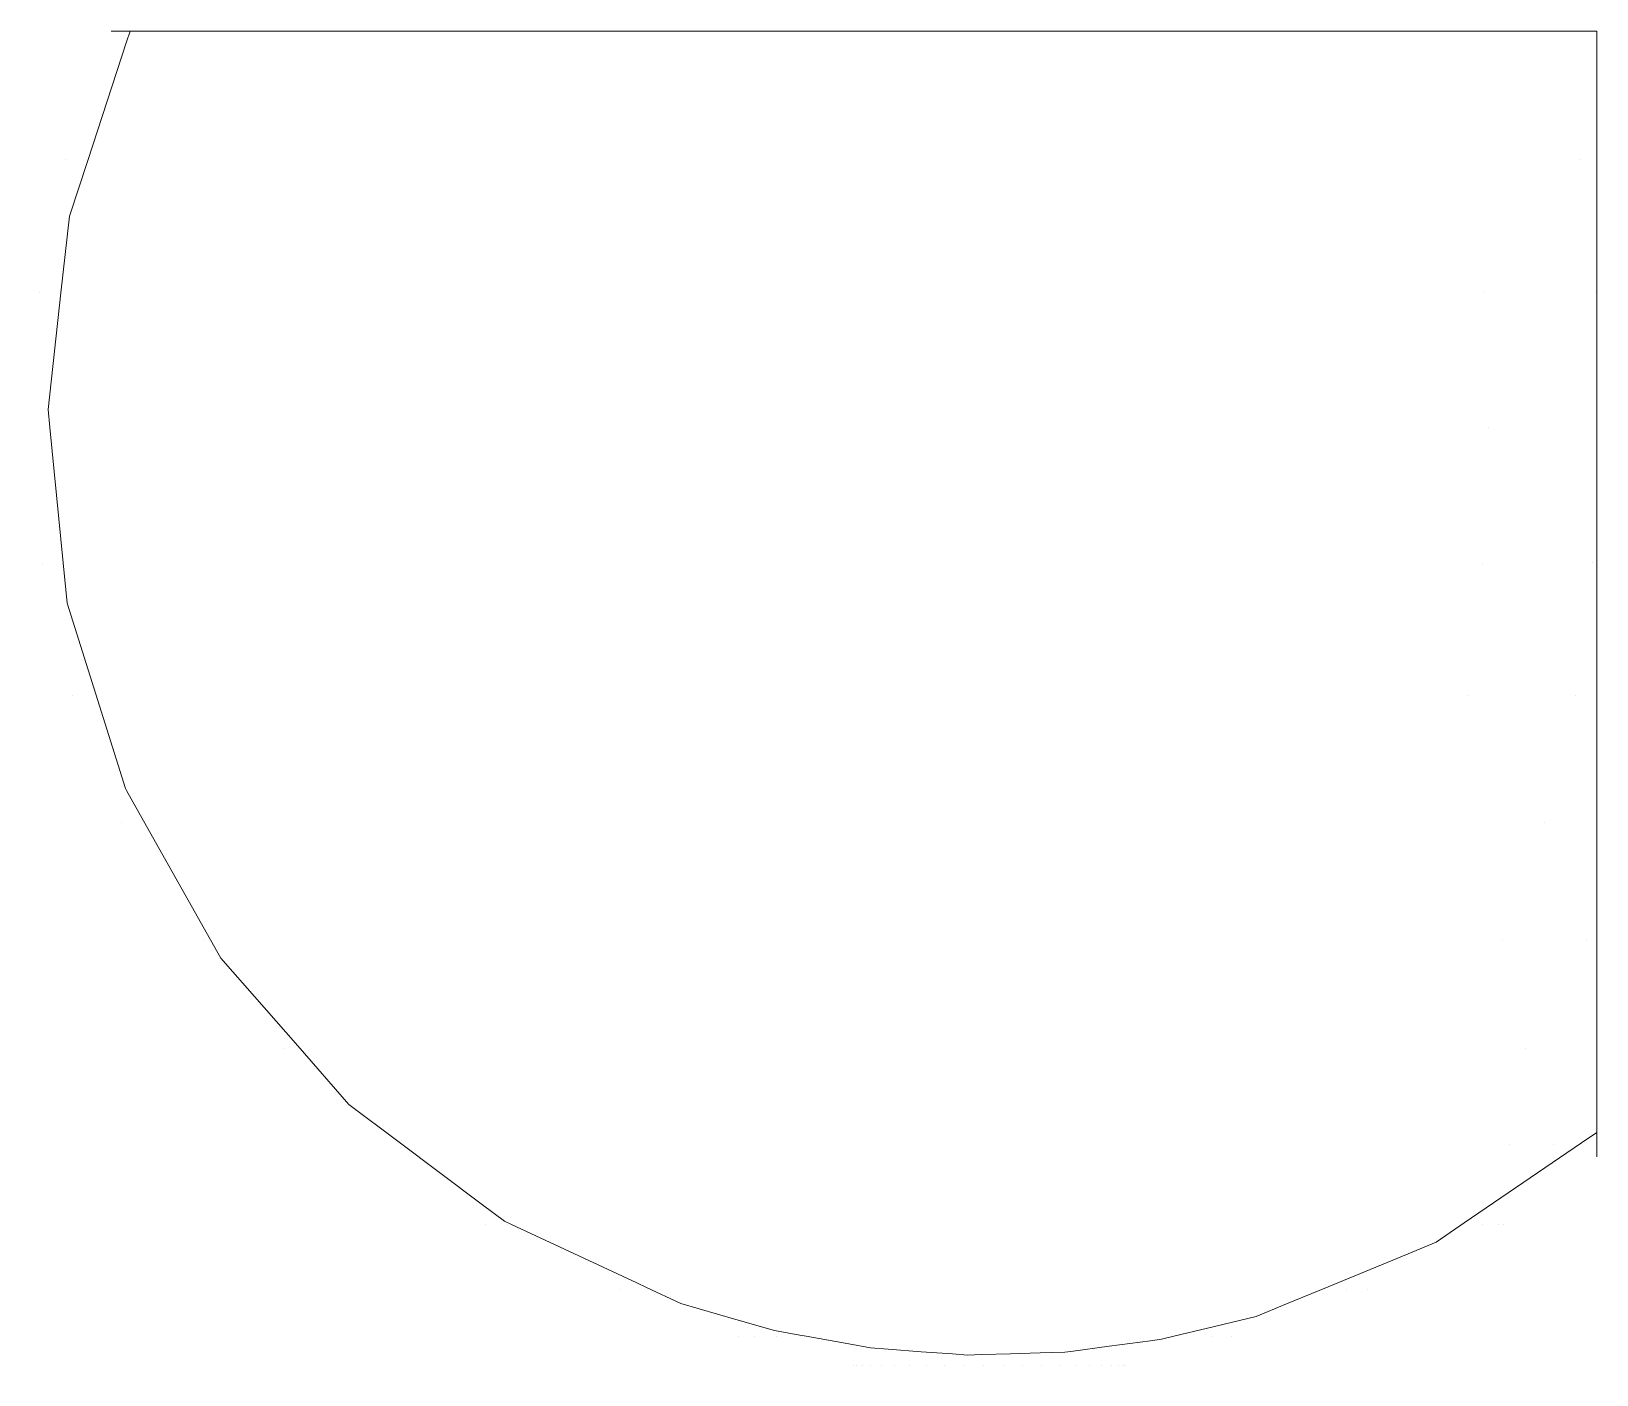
# Model space of a CAD drawing. Header units: millimetres. Extents: x 21.5 to 33.8, y 9 to 19.5.
import ezdxf

# ---------------------------------------------------------------- set-up
doc = ezdxf.new("R2010")
doc.units = ezdxf.units.MM
doc.header["$LTSCALE"] = 50
doc.layers.add('None', color=7, linetype='Continuous', lineweight=5)

msp = doc.modelspace()

# ---------------------------------------------------------------- linework, layer by layer
at = {"layer": 'None', "color": 7, "linetype": 'Continuous', "lineweight": 5, "transparency": 33554687}
for points, invisible_edges in [([(21.752, 17.456, 14.25), (21.652, 16.544, 14.25), (21.666, 16.402, 14.25), (33.75, 19.5, 14.25)], 12), ([(33.75, 19.5, 14.25), (21.666, 16.402, 14.25), (21.769, 15.346, 14.25)], 9), ([(21.961, 18.49, 14.25), (21.818, 18.055, 14.25), (21.752, 17.456, 14.25), (33.75, 19.5, 14.25)], 12), ([(21.769, 15.346, 14.25), (21.8, 15.031, 14.25), (22.024, 14.32, 14.25), (33.75, 19.5, 14.25)], 12), ([(22.144, 19.5, 13.252), (21.791, 18.5, 13.278), (21.961, 18.49, 14.25)], 11), ([(21.944, 18.5, 11.178), (21.791, 18.5, 12.222), (22.144, 19.5, 12.248), (22.291, 19.5, 11.255)], 11), ([(21.791, 18.5, 12.222), (21.791, 18.5, 13.278), (22.144, 19.5, 13.252), (22.144, 19.5, 12.248)], 11), ([(22.249, 18.5, 10.168), (21.944, 18.5, 11.178), (22.291, 19.5, 11.255), (22.58, 19.5, 10.294)], 11), ([(21.961, 18.49, 14.25), (22.265, 19.418, 14.25), (22.144, 19.5, 13.252)], 10), ([(33.75, 19.5, 14.25), (22.265, 19.418, 14.25), (21.961, 18.49, 14.25)], 9), ([(33.75, 19.5, 14.25), (22.024, 14.32, 14.25), (22.256, 13.581, 14.25), (22.265, 13.565, 14.25)], 9), ([(22.265, 19.418, 14.25), (22.291, 19.5, 14.245), (22.144, 19.5, 13.252)], 9), ([(22.58, 19.5, 10.294), (22.291, 19.5, 11.255), (22.144, 19.5, 12.248), (33.397, 19.5, 7.466)], 12), ([(22.144, 19.5, 12.248), (22.144, 19.5, 13.252), (22.291, 19.5, 14.245), (33.397, 19.5, 7.466)], 12), ([(22.696, 18.5, 9.212), (22.249, 18.5, 10.168), (22.58, 19.5, 10.294), (23.006, 19.5, 9.386)], 11), ([(22.292, 19.5, 14.25), (22.291, 19.5, 14.245), (22.265, 19.418, 14.25)], 2), ([(22.265, 13.565, 14.25), (22.397, 13.33, 14.25), (33.75, 19.5, 14.25)], 10), ([(33.75, 19.5, 14.25), (22.292, 19.5, 14.25), (22.265, 19.418, 14.25)], 8), ([(22.291, 19.5, 14.245), (33.75, 19.5, 14.25), (33.75, 19.5, 7.781), (33.397, 19.5, 7.466)], 9), ([(22.291, 19.5, 14.245), (22.292, 19.5, 14.25), (33.75, 19.5, 14.25)], 8), ([(22.397, 13.33, 14.25), (22.921, 12.399, 14.25), (33.75, 19.5, 14.25)], 10), ([(33.397, 19.5, 7.466), (23.006, 19.5, 9.386), (22.58, 19.5, 10.294)], 9), ([(23.279, 18.5, 8.332), (22.696, 18.5, 9.212), (23.006, 19.5, 9.386), (23.559, 19.5, 8.549)], 11), ([(33.75, 19.5, 14.25), (22.921, 12.399, 14.25), (23.001, 12.256, 14.25), (23.602, 11.57, 14.25)], 9), ([(23.006, 19.5, 9.386), (30.739, 19.5, 6.1), (29.752, 19.5, 5.917), (28.749, 19.5, 5.881)], 9), ([(23.006, 19.5, 9.386), (25.857, 19.5, 6.637), (25, 19.5, 7.16)], 9), ([(23.006, 19.5, 9.386), (31.688, 19.5, 6.424), (30.739, 19.5, 6.1)], 9), ([(23.006, 19.5, 9.386), (27.751, 19.5, 5.99), (26.781, 19.5, 6.244), (25.857, 19.5, 6.637)], 9), ([(23.006, 19.5, 9.386), (33.397, 19.5, 7.466), (32.581, 19.5, 6.883), (31.688, 19.5, 6.424)], 9), ([(28.749, 19.5, 5.881), (27.751, 19.5, 5.99), (23.006, 19.5, 9.386)], 10), ([(25, 19.5, 7.16), (24.229, 19.5, 7.801), (23.559, 19.5, 8.549), (23.006, 19.5, 9.386)], 8), ([(23.983, 18.5, 7.546), (23.279, 18.5, 8.332), (23.559, 19.5, 8.549), (24.229, 19.5, 7.801)], 11), ([(23.602, 11.57, 14.25), (24.002, 11.113, 14.25), (24.385, 10.825, 14.25), (33.75, 19.5, 14.25)], 12), ([(24.794, 18.5, 6.871), (23.983, 18.5, 7.546), (24.229, 19.5, 7.801), (25, 19.5, 7.16)], 11), ([(24.385, 10.825, 14.25), (25.046, 10.329, 14.25), (33.75, 19.5, 14.25)], 10), ([(25.695, 18.5, 6.321), (24.794, 18.5, 6.871), (25, 19.5, 7.16), (25.857, 19.5, 6.637)], 11), ([(25.046, 10.329, 14.25), (25.218, 10.199, 14.25), (25.271, 10.175, 14.25), (33.75, 19.5, 14.25)], 12), ([(33.75, 19.5, 14.25), (25.271, 10.175, 14.25), (26.25, 9.717, 14.25)], 9), ([(26.666, 18.5, 5.909), (25.695, 18.5, 6.321), (25.857, 19.5, 6.637), (26.781, 19.5, 6.244)], 11), ([(26.25, 9.717, 14.25), (26.327, 9.681, 14.25), (33.75, 19.5, 14.25)], 10), ([(33.75, 19.5, 14.25), (26.327, 9.681, 14.25), (26.595, 9.556, 14.25), (27.024, 9.432, 14.25)], 9), ([(27.687, 18.5, 5.642), (26.666, 18.5, 5.909), (26.781, 19.5, 6.244), (27.751, 19.5, 5.99)], 11), ([(33.75, 19.5, 14.25), (27.024, 9.432, 14.25), (27.326, 9.345, 14.25), (27.525, 9.309, 14.25)], 9), ([(27.525, 9.309, 14.25), (27.573, 9.3, 14.25), (33.75, 19.5, 14.25)], 10), ([(33.75, 19.5, 14.25), (27.573, 9.3, 14.25), (27.907, 9.24, 14.25)], 9), ([(28.736, 18.5, 5.526), (27.687, 18.5, 5.642), (27.751, 19.5, 5.99), (28.749, 19.5, 5.881)], 11), ([(33.75, 19.5, 14.25), (27.907, 9.24, 14.25), (28.076, 9.21, 14.25), (28.215, 9.2, 14.25)], 9), ([(28.215, 9.2, 14.25), (28.472, 9.18, 14.25), (33.75, 19.5, 14.25)], 10), ([(33.75, 19.5, 14.25), (28.472, 9.18, 14.25), (28.718, 9.162, 14.25)], 9), ([(28.718, 9.162, 14.25), (28.835, 9.153, 14.25), (28.944, 9.157, 14.25), (33.75, 19.5, 14.25)], 12), ([(29.791, 18.5, 5.565), (28.736, 18.5, 5.526), (28.749, 19.5, 5.881), (29.752, 19.5, 5.917)], 11), ([(33.75, 19.5, 14.25), (28.944, 9.157, 14.25), (29.17, 9.163, 14.25)], 9), ([(33.75, 19.5, 14.25), (29.17, 9.163, 14.25), (29.402, 9.17, 14.25)], 9), ([(29.402, 9.17, 14.25), (29.595, 9.176, 14.25), (29.642, 9.182, 14.25), (33.75, 19.5, 14.25)], 12), ([(33.75, 19.5, 14.25), (29.642, 9.182, 14.25), (29.942, 9.222, 14.25)], 9), ([(30.828, 18.5, 5.757), (29.791, 18.5, 5.565), (29.752, 19.5, 5.917), (30.739, 19.5, 6.1)], 11), ([(29.942, 9.222, 14.25), (30.263, 9.265, 14.25), (33.75, 19.5, 14.25)], 10), ([(30.263, 9.265, 14.25), (30.35, 9.277, 14.25), (30.447, 9.3, 14.25), (33.75, 19.5, 14.25)], 12), ([(33.75, 19.5, 14.25), (30.447, 9.3, 14.25), (30.709, 9.363, 14.25)], 9), ([(33.75, 19.5, 14.25), (30.709, 9.363, 14.25), (31.09, 9.455, 14.25), (31.326, 9.553, 14.25)], 9), ([(31.827, 18.5, 6.097), (30.828, 18.5, 5.757), (30.739, 19.5, 6.1), (31.688, 19.5, 6.424)], 11), ([(33.75, 19.5, 14.25), (31.326, 9.553, 14.25), (31.653, 9.688, 14.25)], 9), ([(31.653, 9.688, 14.25), (32.276, 9.945, 14.25), (33.75, 19.5, 14.25)], 10), ([(32.766, 18.5, 6.58), (31.827, 18.5, 6.097), (31.688, 19.5, 6.424), (32.581, 19.5, 6.883)], 11), ([(33.75, 19.5, 14.25), (32.276, 9.945, 14.25), (32.495, 10.036, 14.25), (32.715, 10.186, 14.25)], 9), ([(33.624, 18.5, 7.194), (32.766, 18.5, 6.58), (32.581, 19.5, 6.883), (33.397, 19.5, 7.466)], 11), ([(32.715, 10.186, 14.25), (33.631, 10.811, 14.25), (33.75, 19.5, 14.25)], 10), ([(33.397, 19.5, 7.466), (33.75, 19.5, 7.781), (33.75, 18.497, 7.315)], 8), ([(33.75, 18.497, 7.315), (33.624, 18.5, 7.194), (33.397, 19.5, 7.466)], 11), ([(33.631, 10.811, 14.25), (33.75, 10.893, 14.25), (33.75, 19.5, 14.25)], 8), ([(33.75, 19.5, 14.25), (33.75, 10.762, 12.047), (33.75, 10.78, 11.765), (33.75, 10.802, 11.687)], 9), ([(33.75, 19.5, 14.25), (33.75, 10.718, 12.75), (33.75, 10.762, 12.047)], 9), ([(33.75, 19.5, 14.25), (33.75, 15.601, 7.041), (33.75, 15.894, 6.978), (33.75, 16.4, 6.979)], 9), ([(33.75, 19.5, 14.25), (33.75, 13.324, 7.919), (33.75, 13.533, 7.761), (33.75, 14.315, 7.404)], 9), ([(33.75, 19.5, 14.25), (33.75, 12.396, 8.673), (33.75, 12.533, 8.513), (33.75, 12.56, 8.493)], 9), ([(33.75, 19.5, 14.25), (33.75, 10.77, 13.455), (33.75, 10.702, 13.014), (33.75, 10.718, 12.75)], 9), ([(33.75, 19.5, 14.25), (33.75, 15.347, 7.096), (33.75, 15.601, 7.041)], 9), ([(33.75, 12.56, 8.493), (33.75, 13.324, 7.919), (33.75, 19.5, 14.25)], 10), ([(33.75, 19.5, 14.25), (33.75, 10.802, 13.664), (33.75, 10.77, 13.455)], 9), ([(33.75, 19.5, 14.25), (33.75, 17.457, 7.051), (33.75, 18.366, 7.254), (33.75, 18.497, 7.315)], 9), ([(33.75, 14.315, 7.404), (33.75, 14.671, 7.242), (33.75, 15.347, 7.096), (33.75, 19.5, 14.25)], 12), ([(33.75, 19.5, 14.25), (33.75, 11.55, 9.771), (33.75, 11.644, 9.598)], 9), ([(33.75, 19.5, 14.25), (33.75, 10.91, 11.31), (33.75, 11.124, 10.563), (33.75, 11.146, 10.521)], 9), ([(33.75, 19.5, 14.25), (33.75, 10.883, 14.182), (33.75, 10.802, 13.664)], 9), ([(33.75, 19.5, 14.25), (33.75, 17.41, 7.041), (33.75, 17.457, 7.051)], 9), ([(33.75, 11.644, 9.598), (33.75, 11.717, 9.461), (33.75, 12.396, 8.673), (33.75, 19.5, 14.25)], 12), ([(33.75, 10.802, 11.687), (33.75, 10.91, 11.31), (33.75, 19.5, 14.25)], 10), ([(33.75, 16.4, 6.979), (33.75, 17.145, 6.982), (33.75, 17.41, 7.041), (33.75, 19.5, 14.25)], 12), ([(33.75, 19.5, 14.25), (33.75, 10.893, 14.25), (33.75, 10.883, 14.182)], 8), ([(33.75, 11.146, 10.521), (33.75, 11.55, 9.771), (33.75, 19.5, 14.25)], 10), ([(33.75, 18.497, 7.315), (33.75, 19.5, 7.781), (33.75, 19.5, 14.25)], 8), ([(21.818, 18.055, 14.25), (21.791, 18.5, 13.278), (21.582, 17.46, 13.293)], 11), ([(21.74, 17.46, 11.133), (21.582, 17.46, 12.207), (21.791, 18.5, 12.222), (21.944, 18.5, 11.178)], 15), ([(21.582, 17.46, 12.207), (21.582, 17.46, 13.293), (21.791, 18.5, 13.278), (21.791, 18.5, 12.222)], 15), ([(22.052, 17.46, 10.093), (21.74, 17.46, 11.133), (21.944, 18.5, 11.178), (22.249, 18.5, 10.168)], 15), ([(21.818, 18.055, 14.25), (21.961, 18.49, 14.25), (21.791, 18.5, 13.278)], 10), ([(22.513, 17.46, 9.11), (22.052, 17.46, 10.093), (22.249, 18.5, 10.168), (22.696, 18.5, 9.212)], 15), ([(23.113, 17.46, 8.204), (22.513, 17.46, 9.11), (22.696, 18.5, 9.212), (23.279, 18.5, 8.332)], 15), ([(23.837, 17.46, 7.395), (23.113, 17.46, 8.204), (23.279, 18.5, 8.332), (23.983, 18.5, 7.546)], 15), ([(24.672, 17.46, 6.7), (23.837, 17.46, 7.395), (23.983, 18.5, 7.546), (24.794, 18.5, 6.871)], 15), ([(25.599, 17.46, 6.135), (24.672, 17.46, 6.7), (24.794, 18.5, 6.871), (25.695, 18.5, 6.321)], 15), ([(26.598, 17.46, 5.71), (25.599, 17.46, 6.135), (25.695, 18.5, 6.321), (26.666, 18.5, 5.909)], 15), ([(27.649, 17.46, 5.435), (26.598, 17.46, 5.71), (26.666, 18.5, 5.909), (27.687, 18.5, 5.642)], 15), ([(28.728, 17.46, 5.317), (27.649, 17.46, 5.435), (27.687, 18.5, 5.642), (28.736, 18.5, 5.526)], 15), ([(29.814, 17.46, 5.356), (28.728, 17.46, 5.317), (28.736, 18.5, 5.526), (29.791, 18.5, 5.565)], 15), ([(30.881, 17.46, 5.554), (29.814, 17.46, 5.356), (29.791, 18.5, 5.565), (30.828, 18.5, 5.757)], 15), ([(31.909, 17.46, 5.904), (30.881, 17.46, 5.554), (30.828, 18.5, 5.757), (31.827, 18.5, 6.097)], 15), ([(32.875, 17.46, 6.401), (31.909, 17.46, 5.904), (31.827, 18.5, 6.097), (32.766, 18.5, 6.58)], 15), ([(32.875, 17.46, 6.401), (32.766, 18.5, 6.58), (33.624, 18.5, 7.194)], 11), ([(33.624, 18.5, 7.194), (33.737, 17.458, 7.042), (32.875, 17.46, 6.401)], 11), ([(33.737, 17.458, 7.042), (33.624, 18.5, 7.194), (33.75, 18.366, 7.254)], 11), ([(33.624, 18.5, 7.194), (33.75, 18.497, 7.315), (33.75, 18.366, 7.254)], 9), ([(33.75, 18.366, 7.254), (33.75, 17.457, 7.051), (33.737, 17.458, 7.042)], 10), ([(21.582, 17.46, 13.293), (21.752, 17.456, 14.25), (21.818, 18.055, 14.25)], 9), ([(21.582, 17.46, 13.293), (21.521, 16.401, 13.297), (21.652, 16.544, 14.25)], 11), ([(21.68, 16.401, 11.119), (21.521, 16.401, 12.203), (21.582, 17.46, 12.207), (21.74, 17.46, 11.133)], 15), ([(21.521, 16.401, 12.203), (21.521, 16.401, 13.297), (21.582, 17.46, 13.293), (21.582, 17.46, 12.207)], 15), ([(21.652, 16.544, 14.25), (21.752, 17.456, 14.25), (21.582, 17.46, 13.293)], 10), ([(21.995, 16.401, 10.071), (21.68, 16.401, 11.119), (21.74, 17.46, 11.133), (22.052, 17.46, 10.093)], 15), ([(22.46, 16.401, 9.08), (21.995, 16.401, 10.071), (22.052, 17.46, 10.093), (22.513, 17.46, 9.11)], 15), ([(23.064, 16.401, 8.167), (22.46, 16.401, 9.08), (22.513, 17.46, 9.11), (23.113, 17.46, 8.204)], 15), ([(23.795, 16.401, 7.351), (23.064, 16.401, 8.167), (23.113, 17.46, 8.204), (23.837, 17.46, 7.395)], 15), ([(24.636, 16.401, 6.651), (23.795, 16.401, 7.351), (23.837, 17.46, 7.395), (24.672, 17.46, 6.7)], 15), ([(25.571, 16.401, 6.081), (24.636, 16.401, 6.651), (24.672, 17.46, 6.7), (25.599, 17.46, 6.135)], 15), ([(26.579, 16.401, 5.652), (25.571, 16.401, 6.081), (25.599, 17.46, 6.135), (26.598, 17.46, 5.71)], 15), ([(27.638, 16.401, 5.375), (26.579, 16.401, 5.652), (26.598, 17.46, 5.71), (27.649, 17.46, 5.435)], 15), ([(28.726, 16.401, 5.256), (27.638, 16.401, 5.375), (27.649, 17.46, 5.435), (28.728, 17.46, 5.317)], 15), ([(29.82, 16.401, 5.296), (28.726, 16.401, 5.256), (28.728, 17.46, 5.317), (29.814, 17.46, 5.356)], 15), ([(30.897, 16.401, 5.495), (29.82, 16.401, 5.296), (29.814, 17.46, 5.356), (30.881, 17.46, 5.554)], 15), ([(31.933, 16.401, 5.848), (30.897, 16.401, 5.495), (30.881, 17.46, 5.554), (31.909, 17.46, 5.904)], 15), ([(32.907, 16.401, 6.349), (31.933, 16.401, 5.848), (31.909, 17.46, 5.904), (32.875, 17.46, 6.401)], 15), ([(32.907, 16.401, 6.349), (32.875, 17.46, 6.401), (33.75, 17.145, 6.982)], 11), ([(32.875, 17.46, 6.401), (33.737, 17.458, 7.042), (33.75, 17.41, 7.041), (33.75, 17.145, 6.982)], 11), ([(33.75, 17.41, 7.041), (33.737, 17.458, 7.042), (33.75, 17.457, 7.051)], 3), ([(33.75, 17.145, 6.982), (33.75, 16.4, 6.979), (32.907, 16.401, 6.349)], 10), ([(21.521, 16.401, 13.297), (21.666, 16.402, 14.25), (21.652, 16.544, 14.25)], 9), ([(21.666, 16.402, 14.25), (21.521, 16.401, 13.297), (21.61, 15.343, 13.291)], 11), ([(21.767, 15.343, 11.139), (21.61, 15.343, 12.209), (21.521, 16.401, 12.203), (21.68, 16.401, 11.119)], 15), ([(21.61, 15.343, 12.209), (21.61, 15.343, 13.291), (21.521, 16.401, 13.297), (21.521, 16.401, 12.203)], 15), ([(21.61, 15.343, 13.291), (21.769, 15.346, 14.25), (21.666, 16.402, 14.25)], 9), ([(22.079, 15.343, 10.103), (21.767, 15.343, 11.139), (21.68, 16.401, 11.119), (21.995, 16.401, 10.071)], 15), ([(22.538, 15.343, 9.123), (22.079, 15.343, 10.103), (21.995, 16.401, 10.071), (22.46, 16.401, 9.08)], 15), ([(23.135, 15.343, 8.221), (22.538, 15.343, 9.123), (22.46, 16.401, 9.08), (23.064, 16.401, 8.167)], 15), ([(23.857, 15.343, 7.415), (23.135, 15.343, 8.221), (23.064, 16.401, 8.167), (23.795, 16.401, 7.351)], 15), ([(24.688, 15.343, 6.723), (23.857, 15.343, 7.415), (23.795, 16.401, 7.351), (24.636, 16.401, 6.651)], 15), ([(25.612, 15.343, 6.16), (24.688, 15.343, 6.723), (24.636, 16.401, 6.651), (25.571, 16.401, 6.081)], 15), ([(26.607, 15.343, 5.737), (25.612, 15.343, 6.16), (25.571, 16.401, 6.081), (26.579, 16.401, 5.652)], 15), ([(27.654, 15.343, 5.463), (26.607, 15.343, 5.737), (26.579, 16.401, 5.652), (27.638, 16.401, 5.375)], 15), ([(28.729, 15.343, 5.345), (27.654, 15.343, 5.463), (27.638, 16.401, 5.375), (28.726, 16.401, 5.256)], 15), ([(29.81, 15.343, 5.384), (28.729, 15.343, 5.345), (28.726, 16.401, 5.256), (29.82, 16.401, 5.296)], 15), ([(30.874, 15.343, 5.581), (29.81, 15.343, 5.384), (29.82, 16.401, 5.296), (30.897, 16.401, 5.495)], 15), ([(31.898, 15.343, 5.93), (30.874, 15.343, 5.581), (30.897, 16.401, 5.495), (31.933, 16.401, 5.848)], 15), ([(32.86, 15.343, 6.425), (31.898, 15.343, 5.93), (31.933, 16.401, 5.848), (32.907, 16.401, 6.349)], 15), ([(33.75, 15.894, 6.978), (32.86, 15.343, 6.425), (32.907, 16.401, 6.349)], 11), ([(32.907, 16.401, 6.349), (33.75, 16.4, 6.979), (33.75, 15.894, 6.978)], 9), ([(32.86, 15.343, 6.425), (33.75, 15.894, 6.978), (33.75, 15.601, 7.041)], 9), ([(33.75, 15.601, 7.041), (33.716, 15.347, 7.072), (32.86, 15.343, 6.425)], 11), ([(33.75, 15.347, 7.096), (33.716, 15.347, 7.072), (33.75, 15.601, 7.041)], 3), ([(21.8, 15.031, 14.25), (21.769, 15.346, 14.25), (21.61, 15.343, 13.291)], 10), ([(21.8, 15.031, 14.25), (21.61, 15.343, 13.291), (21.846, 14.309, 13.274)], 11), ([(21.999, 14.309, 11.19), (21.846, 14.309, 12.226), (21.61, 15.343, 12.209), (21.767, 15.343, 11.139)], 15), ([(21.846, 14.309, 12.226), (21.846, 14.309, 13.274), (21.61, 15.343, 13.291), (21.61, 15.343, 12.209)], 15), ([(22.3, 14.309, 10.188), (21.999, 14.309, 11.19), (21.767, 15.343, 11.139), (22.079, 15.343, 10.103)], 15), ([(22.745, 14.309, 9.239), (22.3, 14.309, 10.188), (22.079, 15.343, 10.103), (22.538, 15.343, 9.123)], 15), ([(23.323, 14.309, 8.366), (22.745, 14.309, 9.239), (22.538, 15.343, 9.123), (23.135, 15.343, 8.221)], 15), ([(24.022, 14.309, 7.586), (23.323, 14.309, 8.366), (23.135, 15.343, 8.221), (23.857, 15.343, 7.415)], 15), ([(24.826, 14.309, 6.916), (24.022, 14.309, 7.586), (23.857, 15.343, 7.415), (24.688, 15.343, 6.723)], 15), ([(25.72, 14.309, 6.371), (24.826, 14.309, 6.916), (24.688, 15.343, 6.723), (25.612, 15.343, 6.16)], 15), ([(26.684, 14.309, 5.961), (25.72, 14.309, 6.371), (25.612, 15.343, 6.16), (26.607, 15.343, 5.737)], 15), ([(27.697, 14.309, 5.696), (26.684, 14.309, 5.961), (26.607, 15.343, 5.737), (27.654, 15.343, 5.463)], 15), ([(28.738, 14.309, 5.582), (27.697, 14.309, 5.696), (27.654, 15.343, 5.463), (28.729, 15.343, 5.345)], 15), ([(29.785, 14.309, 5.62), (28.738, 14.309, 5.582), (28.729, 15.343, 5.345), (29.81, 15.343, 5.384)], 15), ([(30.814, 14.309, 5.81), (29.785, 14.309, 5.62), (29.81, 15.343, 5.384), (30.874, 15.343, 5.581)], 15), ([(31.805, 14.309, 6.149), (30.814, 14.309, 5.81), (30.874, 15.343, 5.581), (31.898, 15.343, 5.93)], 15), ([(32.737, 14.309, 6.627), (31.805, 14.309, 6.149), (31.898, 15.343, 5.93), (32.86, 15.343, 6.425)], 15), ([(32.737, 14.309, 6.627), (32.86, 15.343, 6.425), (33.716, 15.347, 7.072)], 11), ([(33.716, 15.347, 7.072), (33.588, 14.309, 7.237), (32.737, 14.309, 6.627)], 11), ([(33.75, 14.671, 7.242), (33.588, 14.309, 7.237), (33.716, 15.347, 7.072)], 11), ([(33.716, 15.347, 7.072), (33.75, 15.347, 7.096), (33.75, 14.671, 7.242)], 9), ([(21.846, 14.309, 13.274), (22.024, 14.32, 14.25), (21.8, 15.031, 14.25)], 9), ([(33.75, 14.671, 7.242), (33.75, 14.315, 7.404), (33.588, 14.309, 7.237)], 10), ([(22.256, 13.581, 14.25), (22.024, 14.32, 14.25), (21.846, 14.309, 13.274)], 10), ([(21.846, 14.309, 13.274), (22.226, 13.319, 13.246), (22.256, 13.581, 14.25)], 11), ([(22.371, 13.319, 11.273), (22.226, 13.319, 12.254), (21.846, 14.309, 12.226), (21.999, 14.309, 11.19)], 15), ([(22.226, 13.319, 12.254), (22.226, 13.319, 13.246), (21.846, 14.309, 13.274), (21.846, 14.309, 12.226)], 15), ([(22.656, 13.319, 10.324), (22.371, 13.319, 11.273), (21.999, 14.309, 11.19), (22.3, 14.309, 10.188)], 15), ([(23.077, 13.319, 9.426), (22.656, 13.319, 10.324), (22.3, 14.309, 10.188), (22.745, 14.309, 9.239)], 15), ([(23.624, 13.319, 8.599), (23.077, 13.319, 9.426), (22.745, 14.309, 9.239), (23.323, 14.309, 8.366)], 15), ([(24.286, 13.319, 7.861), (23.624, 13.319, 8.599), (23.323, 14.309, 8.366), (24.022, 14.309, 7.586)], 15), ([(25.048, 13.319, 7.226), (24.286, 13.319, 7.861), (24.022, 14.309, 7.586), (24.826, 14.309, 6.916)], 15), ([(25.894, 13.319, 6.71), (25.048, 13.319, 7.226), (24.826, 14.309, 6.916), (25.72, 14.309, 6.371)], 15), ([(26.807, 13.319, 6.322), (25.894, 13.319, 6.71), (25.72, 14.309, 6.371), (26.684, 14.309, 5.961)], 15), ([(27.766, 13.319, 6.071), (26.807, 13.319, 6.322), (26.684, 14.309, 5.961), (27.697, 14.309, 5.696)], 15), ([(28.752, 13.319, 5.963), (27.766, 13.319, 6.071), (27.697, 14.309, 5.696), (28.738, 14.309, 5.582)], 15), ([(29.743, 13.319, 5.999), (28.752, 13.319, 5.963), (28.738, 14.309, 5.582), (29.785, 14.309, 5.62)], 15), ([(30.718, 13.319, 6.179), (29.743, 13.319, 5.999), (29.785, 14.309, 5.62), (30.814, 14.309, 5.81)], 15), ([(31.656, 13.319, 6.499), (30.718, 13.319, 6.179), (30.814, 14.309, 5.81), (31.805, 14.309, 6.149)], 15), ([(32.538, 13.319, 6.953), (31.656, 13.319, 6.499), (31.805, 14.309, 6.149), (32.737, 14.309, 6.627)], 15), ([(33.345, 13.319, 7.529), (32.538, 13.319, 6.953), (32.737, 14.309, 6.627), (33.588, 14.309, 7.237)], 15), ([(33.345, 13.319, 7.529), (33.588, 14.309, 7.237), (33.75, 14.315, 7.404)], 11), ([(33.75, 14.315, 7.404), (33.75, 13.533, 7.761), (33.345, 13.319, 7.529)], 10), ([(22.226, 13.319, 13.246), (22.391, 13.329, 14.215), (22.265, 13.565, 14.25), (22.256, 13.581, 14.25)], 11), ([(22.265, 13.565, 14.25), (22.391, 13.329, 14.215), (22.397, 13.33, 14.25)], 3), ([(33.75, 13.533, 7.761), (33.75, 13.324, 7.919), (33.345, 13.319, 7.529)], 10), ([(22.875, 12.392, 14.114), (22.391, 13.329, 14.215), (22.226, 13.319, 13.246)], 11), ([(22.875, 12.392, 11.386), (22.742, 12.392, 12.292), (22.226, 13.319, 12.254), (22.371, 13.319, 11.273)], 15), ([(22.742, 12.392, 12.292), (22.742, 12.392, 13.208), (22.226, 13.319, 13.246), (22.226, 13.319, 12.254)], 15), ([(22.226, 13.319, 13.246), (22.742, 12.392, 13.208), (22.875, 12.392, 14.114)], 11), ([(23.139, 12.392, 10.508), (22.875, 12.392, 11.386), (22.371, 13.319, 11.273), (22.656, 13.319, 10.324)], 15), ([(22.397, 13.33, 14.25), (22.391, 13.329, 14.215), (22.875, 12.392, 14.114)], 11), ([(22.875, 12.392, 14.114), (22.921, 12.399, 14.25), (22.397, 13.33, 14.25)], 9), ([(23.528, 12.392, 9.679), (23.139, 12.392, 10.508), (22.656, 13.319, 10.324), (23.077, 13.319, 9.426)], 15), ([(24.033, 12.392, 8.915), (23.528, 12.392, 9.679), (23.077, 13.319, 9.426), (23.624, 13.319, 8.599)], 15), ([(24.645, 12.392, 8.233), (24.033, 12.392, 8.915), (23.624, 13.319, 8.599), (24.286, 13.319, 7.861)], 15), ([(25.349, 12.392, 7.647), (24.645, 12.392, 8.233), (24.286, 13.319, 7.861), (25.048, 13.319, 7.226)], 15), ([(26.131, 12.392, 7.169), (25.349, 12.392, 7.647), (25.048, 13.319, 7.226), (25.894, 13.319, 6.71)], 15), ([(26.974, 12.392, 6.811), (26.131, 12.392, 7.169), (25.894, 13.319, 6.71), (26.807, 13.319, 6.322)], 15), ([(27.86, 12.392, 6.579), (26.974, 12.392, 6.811), (26.807, 13.319, 6.322), (27.766, 13.319, 6.071)], 15), ([(28.771, 12.392, 6.479), (27.86, 12.392, 6.579), (27.766, 13.319, 6.071), (28.752, 13.319, 5.963)], 15), ([(29.686, 12.392, 6.513), (28.771, 12.392, 6.479), (28.752, 13.319, 5.963), (29.743, 13.319, 5.999)], 15), ([(30.587, 12.392, 6.679), (29.686, 12.392, 6.513), (29.743, 13.319, 5.999), (30.718, 13.319, 6.179)], 15), ([(31.454, 12.392, 6.975), (30.587, 12.392, 6.679), (30.718, 13.319, 6.179), (31.656, 13.319, 6.499)], 15), ([(32.269, 12.392, 7.394), (31.454, 12.392, 6.975), (31.656, 13.319, 6.499), (32.538, 13.319, 6.953)], 15), ([(33.014, 12.392, 7.927), (32.269, 12.392, 7.394), (32.538, 13.319, 6.953), (33.345, 13.319, 7.529)], 15), ([(33.014, 12.392, 7.927), (33.345, 13.319, 7.529), (33.75, 13.324, 7.919)], 11), ([(33.75, 13.324, 7.919), (33.75, 12.56, 8.493), (33.014, 12.392, 7.927)], 10), ([(33.75, 12.56, 8.493), (33.673, 12.392, 8.563), (33.014, 12.392, 7.927)], 11), ([(33.673, 12.392, 8.563), (33.75, 12.56, 8.493), (33.75, 12.533, 8.513)], 9), ([(33.75, 12.533, 8.513), (33.75, 12.396, 8.673), (33.673, 12.392, 8.563)], 10), ([(23.502, 11.548, 11.525), (23.383, 11.548, 12.339), (22.742, 12.392, 12.292), (22.875, 12.392, 11.386)], 15), ([(23.383, 11.548, 12.339), (23.383, 11.548, 13.161), (22.742, 12.392, 13.208), (22.742, 12.392, 12.292)], 15), ([(23.383, 11.548, 13.161), (23.502, 11.548, 13.975), (22.875, 12.392, 14.114), (22.742, 12.392, 13.208)], 15), ([(23.001, 12.256, 14.25), (22.921, 12.399, 14.25), (22.875, 12.392, 14.114)], 10), ([(23.001, 12.256, 14.25), (22.875, 12.392, 14.114), (23.502, 11.548, 13.975)], 11), ([(23.739, 11.548, 10.738), (23.502, 11.548, 11.525), (22.875, 12.392, 11.386), (23.139, 12.392, 10.508)], 15), ([(24.088, 11.548, 9.993), (23.739, 11.548, 10.738), (23.139, 12.392, 10.508), (23.528, 12.392, 9.679)], 15), ([(24.542, 11.548, 9.308), (24.088, 11.548, 9.993), (23.528, 12.392, 9.679), (24.033, 12.392, 8.915)], 15), ([(25.091, 11.548, 8.695), (24.542, 11.548, 9.308), (24.033, 12.392, 8.915), (24.645, 12.392, 8.233)], 15), ([(25.723, 11.548, 8.169), (25.091, 11.548, 8.695), (24.645, 12.392, 8.233), (25.349, 12.392, 7.647)], 15), ([(26.425, 11.548, 7.741), (25.723, 11.548, 8.169), (25.349, 12.392, 7.647), (26.131, 12.392, 7.169)], 15), ([(27.181, 11.548, 7.419), (26.425, 11.548, 7.741), (26.131, 12.392, 7.169), (26.974, 12.392, 6.811)], 15), ([(27.977, 11.548, 7.211), (27.181, 11.548, 7.419), (26.974, 12.392, 6.811), (27.86, 12.392, 6.579)], 15), ([(28.794, 11.548, 7.121), (27.977, 11.548, 7.211), (27.86, 12.392, 6.579), (28.771, 12.392, 6.479)], 15), ([(29.616, 11.548, 7.151), (28.794, 11.548, 7.121), (28.771, 12.392, 6.479), (29.686, 12.392, 6.513)], 15), ([(30.425, 11.548, 7.301), (29.616, 11.548, 7.151), (29.686, 12.392, 6.513), (30.587, 12.392, 6.679)], 15), ([(31.203, 11.548, 7.566), (30.425, 11.548, 7.301), (30.587, 12.392, 6.679), (31.454, 12.392, 6.975)], 15), ([(31.934, 11.548, 7.942), (31.203, 11.548, 7.566), (31.454, 12.392, 6.975), (32.269, 12.392, 7.394)], 15), ([(32.603, 11.548, 8.421), (31.934, 11.548, 7.942), (32.269, 12.392, 7.394), (33.014, 12.392, 7.927)], 15), ([(33.195, 11.548, 8.991), (32.603, 11.548, 8.421), (33.014, 12.392, 7.927), (33.673, 12.392, 8.563)], 15), ([(33.195, 11.548, 8.991), (33.673, 12.392, 8.563), (33.75, 12.396, 8.673)], 11), ([(33.75, 12.396, 8.673), (33.75, 11.717, 9.461), (33.195, 11.548, 8.991)], 10), ([(23.502, 11.548, 13.975), (23.602, 11.57, 14.25), (23.001, 12.256, 14.25)], 9), ([(33.195, 11.548, 8.991), (33.75, 11.717, 9.461), (33.75, 11.644, 9.598)], 9), ([(33.75, 11.644, 9.598), (33.697, 11.548, 9.642), (33.195, 11.548, 8.991)], 11), ([(33.75, 11.55, 9.771), (33.697, 11.548, 9.642), (33.75, 11.644, 9.598)], 3), ([(24.239, 10.802, 11.69), (24.136, 10.802, 12.394), (23.383, 11.548, 12.339), (23.502, 11.548, 11.525)], 15), ([(24.136, 10.802, 12.394), (24.136, 10.802, 13.106), (23.383, 11.548, 13.161), (23.383, 11.548, 12.339)], 15), ([(24.136, 10.802, 13.106), (24.239, 10.802, 13.81), (23.502, 11.548, 13.975), (23.383, 11.548, 13.161)], 15), ([(24.002, 11.113, 14.25), (23.602, 11.57, 14.25), (23.502, 11.548, 13.975)], 10), ([(23.502, 11.548, 13.975), (24.239, 10.802, 13.81), (24.002, 11.113, 14.25)], 11), ([(24.445, 10.802, 11.008), (24.239, 10.802, 11.69), (23.502, 11.548, 11.525), (23.739, 11.548, 10.738)], 15), ([(24.747, 10.802, 10.363), (24.445, 10.802, 11.008), (23.739, 11.548, 10.738), (24.088, 11.548, 9.993)], 15), ([(25.14, 10.802, 9.769), (24.747, 10.802, 10.363), (24.088, 11.548, 9.993), (24.542, 11.548, 9.308)], 15), ([(25.615, 10.802, 9.239), (25.14, 10.802, 9.769), (24.542, 11.548, 9.308), (25.091, 11.548, 8.695)], 15), ([(26.162, 10.802, 8.783), (25.615, 10.802, 9.239), (25.091, 11.548, 8.695), (25.723, 11.548, 8.169)], 15), ([(26.77, 10.802, 8.413), (26.162, 10.802, 8.783), (25.723, 11.548, 8.169), (26.425, 11.548, 7.741)], 15), ([(27.425, 10.802, 8.134), (26.77, 10.802, 8.413), (26.425, 11.548, 7.741), (27.181, 11.548, 7.419)], 15), ([(28.114, 10.802, 7.954), (27.425, 10.802, 8.134), (27.181, 11.548, 7.419), (27.977, 11.548, 7.211)], 15), ([(28.822, 10.802, 7.876), (28.114, 10.802, 7.954), (27.977, 11.548, 7.211), (28.794, 11.548, 7.121)], 15), ([(29.533, 10.802, 7.902), (28.822, 10.802, 7.876), (28.794, 11.548, 7.121), (29.616, 11.548, 7.151)], 15), ([(30.234, 10.802, 8.031), (29.533, 10.802, 7.902), (29.616, 11.548, 7.151), (30.425, 11.548, 7.301)], 15), ([(30.907, 10.802, 8.261), (30.234, 10.802, 8.031), (30.425, 11.548, 7.301), (31.203, 11.548, 7.566)], 15), ([(31.541, 10.802, 8.587), (30.907, 10.802, 8.261), (31.203, 11.548, 7.566), (31.934, 11.548, 7.942)], 15), ([(32.12, 10.802, 9.001), (31.541, 10.802, 8.587), (31.934, 11.548, 7.942), (32.603, 11.548, 8.421)], 15), ([(32.632, 10.802, 9.495), (32.12, 10.802, 9.001), (32.603, 11.548, 8.421), (33.195, 11.548, 8.991)], 15), ([(33.068, 10.802, 10.059), (32.632, 10.802, 9.495), (33.195, 11.548, 8.991), (33.697, 11.548, 9.642)], 15), ([(33.068, 10.802, 10.059), (33.75, 11.55, 9.771), (33.75, 11.146, 10.521)], 9), ([(33.068, 10.802, 10.059), (33.697, 11.548, 9.642), (33.75, 11.55, 9.771)], 11), ([(33.75, 11.146, 10.521), (33.416, 10.802, 10.68), (33.068, 10.802, 10.059)], 11), ([(33.416, 10.802, 10.68), (33.75, 11.146, 10.521), (33.75, 11.124, 10.563)], 9), ([(24.239, 10.802, 13.81), (24.385, 10.825, 14.25), (24.002, 11.113, 14.25)], 9), ([(33.416, 10.802, 10.68), (33.75, 11.124, 10.563), (33.75, 10.91, 11.31)], 9), ([(33.75, 10.91, 11.31), (33.67, 10.802, 11.345), (33.416, 10.802, 10.68)], 11), ([(33.75, 10.883, 14.182), (33.75, 10.893, 14.25), (33.631, 10.811, 14.25)], 8), ([(33.75, 10.802, 11.687), (33.67, 10.802, 11.345), (33.75, 10.91, 11.31)], 3), ([(25.072, 10.171, 11.875), (24.986, 10.171, 12.456), (24.136, 10.802, 12.394), (24.239, 10.802, 11.69)], 15), ([(24.986, 10.171, 12.456), (24.986, 10.171, 13.044), (24.136, 10.802, 13.106), (24.136, 10.802, 12.394)], 15), ([(24.986, 10.171, 13.044), (25.072, 10.171, 13.625), (24.239, 10.802, 13.81), (24.136, 10.802, 13.106)], 15), ([(24.385, 10.825, 14.25), (24.239, 10.802, 13.81), (25.072, 10.171, 13.625)], 11), ([(25.241, 10.171, 11.312), (25.072, 10.171, 11.875), (24.239, 10.802, 11.69), (24.445, 10.802, 11.008)], 15), ([(25.072, 10.171, 13.625), (25.046, 10.329, 14.25), (24.385, 10.825, 14.25)], 9), ([(25.491, 10.171, 10.78), (25.241, 10.171, 11.312), (24.445, 10.802, 11.008), (24.747, 10.802, 10.363)], 15), ([(25.815, 10.171, 10.29), (25.491, 10.171, 10.78), (24.747, 10.802, 10.363), (25.14, 10.802, 9.769)], 15), ([(26.207, 10.171, 9.853), (25.815, 10.171, 10.29), (25.14, 10.802, 9.769), (25.615, 10.802, 9.239)], 15), ([(26.658, 10.171, 9.477), (26.207, 10.171, 9.853), (25.615, 10.802, 9.239), (26.162, 10.802, 8.783)], 15), ([(27.16, 10.171, 9.171), (26.658, 10.171, 9.477), (26.162, 10.802, 8.783), (26.77, 10.802, 8.413)], 15), ([(27.701, 10.171, 8.941), (27.16, 10.171, 9.171), (26.77, 10.802, 8.413), (27.425, 10.802, 8.134)], 15), ([(28.269, 10.171, 8.793), (27.701, 10.171, 8.941), (27.425, 10.802, 8.134), (28.114, 10.802, 7.954)], 15), ([(28.853, 10.171, 8.728), (28.269, 10.171, 8.793), (28.114, 10.802, 7.954), (28.822, 10.802, 7.876)], 15), ([(29.44, 10.171, 8.75), (28.853, 10.171, 8.728), (28.822, 10.802, 7.876), (29.533, 10.802, 7.902)], 15), ([(30.018, 10.171, 8.857), (29.44, 10.171, 8.75), (29.533, 10.802, 7.902), (30.234, 10.802, 8.031)], 15), ([(30.574, 10.171, 9.046), (30.018, 10.171, 8.857), (30.234, 10.802, 8.031), (30.907, 10.802, 8.261)], 15), ([(31.096, 10.171, 9.315), (30.574, 10.171, 9.046), (30.907, 10.802, 8.261), (31.541, 10.802, 8.587)], 15), ([(31.574, 10.171, 9.657), (31.096, 10.171, 9.315), (31.541, 10.802, 8.587), (32.12, 10.802, 9.001)], 15), ([(31.997, 10.171, 10.064), (31.574, 10.171, 9.657), (32.12, 10.802, 9.001), (32.632, 10.802, 9.495)], 15), ([(32.356, 10.171, 10.53), (31.997, 10.171, 10.064), (32.632, 10.802, 9.495), (33.068, 10.802, 10.059)], 15), ([(32.644, 10.171, 11.042), (32.356, 10.171, 10.53), (33.068, 10.802, 10.059), (33.416, 10.802, 10.68)], 15), ([(32.854, 10.171, 11.591), (32.644, 10.171, 11.042), (33.416, 10.802, 10.68), (33.67, 10.802, 11.345)], 15), ([(33.631, 10.811, 14.25), (32.715, 10.186, 14.25), (32.854, 10.171, 13.909)], 10), ([(32.854, 10.171, 13.909), (33.67, 10.802, 14.155), (33.631, 10.811, 14.25)], 11), ([(32.854, 10.171, 11.591), (33.67, 10.802, 11.345), (33.75, 10.802, 11.687)], 11), ([(33.75, 10.802, 11.687), (33.75, 10.78, 11.765), (32.854, 10.171, 11.591)], 10), ([(33.75, 10.77, 13.455), (33.75, 10.802, 13.664), (32.854, 10.171, 13.909)], 10), ([(33.75, 10.802, 13.664), (33.67, 10.802, 14.155), (32.854, 10.171, 13.909)], 11), ([(32.854, 10.171, 11.591), (33.75, 10.78, 11.765), (33.75, 10.762, 12.047)], 9), ([(32.854, 10.171, 13.909), (32.981, 10.171, 13.336), (33.75, 10.77, 13.455)], 11), ([(33.75, 10.762, 12.047), (32.981, 10.171, 12.164), (32.854, 10.171, 11.591)], 11), ([(33.75, 10.702, 13.014), (33.75, 10.77, 13.455), (32.981, 10.171, 13.336)], 10), ([(32.981, 10.171, 12.164), (33.75, 10.762, 12.047), (33.75, 10.718, 12.75)], 9), ([(33.631, 10.811, 14.25), (33.67, 10.802, 14.155), (33.75, 10.883, 14.182)], 11), ([(33.75, 10.883, 14.182), (33.67, 10.802, 14.155), (33.75, 10.802, 13.664)], 3), ([(33.75, 10.718, 12.75), (33.024, 10.171, 12.75), (32.981, 10.171, 12.164)], 11), ([(33.75, 10.702, 13.014), (32.981, 10.171, 13.336), (33.024, 10.171, 12.75)], 11), ([(33.024, 10.171, 12.75), (33.75, 10.718, 12.75), (33.75, 10.702, 13.014)], 9), ([(25.072, 10.171, 13.625), (25.241, 10.171, 14.188), (25.046, 10.329, 14.25)], 11), ([(25.218, 10.199, 14.25), (25.046, 10.329, 14.25), (25.241, 10.171, 14.188)], 10), ([(25.983, 9.667, 12.078), (25.917, 9.667, 12.524), (24.986, 10.171, 12.456), (25.072, 10.171, 11.875)], 15), ([(25.917, 9.667, 12.524), (25.917, 9.667, 12.976), (24.986, 10.171, 13.044), (24.986, 10.171, 12.456)], 15), ([(25.917, 9.667, 12.976), (25.983, 9.667, 13.422), (25.072, 10.171, 13.625), (24.986, 10.171, 13.044)], 15), ([(26.113, 9.667, 11.646), (25.983, 9.667, 12.078), (25.072, 10.171, 11.875), (25.241, 10.171, 11.312)], 15), ([(25.983, 9.667, 13.422), (26.113, 9.667, 13.854), (25.241, 10.171, 14.188), (25.072, 10.171, 13.625)], 15), ([(25.241, 10.171, 14.188), (25.271, 10.175, 14.25), (25.218, 10.199, 14.25)], 9), ([(25.271, 10.175, 14.25), (25.241, 10.171, 14.188), (26.113, 9.667, 13.854)], 11), ([(26.305, 9.667, 11.237), (26.113, 9.667, 11.646), (25.241, 10.171, 11.312), (25.491, 10.171, 10.78)], 15), ([(26.113, 9.667, 13.854), (26.25, 9.717, 14.25), (25.271, 10.175, 14.25)], 9), ([(26.554, 9.667, 10.861), (26.305, 9.667, 11.237), (25.491, 10.171, 10.78), (25.815, 10.171, 10.29)], 15), ([(26.855, 9.667, 10.525), (26.554, 9.667, 10.861), (25.815, 10.171, 10.29), (26.207, 10.171, 9.853)], 15), ([(27.202, 9.667, 10.236), (26.855, 9.667, 10.525), (26.207, 10.171, 9.853), (26.658, 10.171, 9.477)], 15), ([(27.587, 9.667, 10.001), (27.202, 9.667, 10.236), (26.658, 10.171, 9.477), (27.16, 10.171, 9.171)], 15), ([(28.002, 9.667, 9.825), (27.587, 9.667, 10.001), (27.16, 10.171, 9.171), (27.701, 10.171, 8.941)], 15), ([(28.439, 9.667, 9.711), (28.002, 9.667, 9.825), (27.701, 10.171, 8.941), (28.269, 10.171, 8.793)], 15), ([(28.887, 9.667, 9.661), (28.439, 9.667, 9.711), (28.269, 10.171, 8.793), (28.853, 10.171, 8.728)], 15), ([(29.338, 9.667, 9.678), (28.887, 9.667, 9.661), (28.853, 10.171, 8.728), (29.44, 10.171, 8.75)], 15), ([(29.782, 9.667, 9.76), (29.338, 9.667, 9.678), (29.44, 10.171, 8.75), (30.018, 10.171, 8.857)], 15), ([(30.209, 9.667, 9.905), (29.782, 9.667, 9.76), (30.018, 10.171, 8.857), (30.574, 10.171, 9.046)], 15), ([(30.61, 9.667, 10.112), (30.209, 9.667, 9.905), (30.574, 10.171, 9.046), (31.096, 10.171, 9.315)], 15), ([(30.977, 9.667, 10.374), (30.61, 9.667, 10.112), (31.096, 10.171, 9.315), (31.574, 10.171, 9.657)], 15), ([(31.302, 9.667, 10.687), (30.977, 9.667, 10.374), (31.574, 10.171, 9.657), (31.997, 10.171, 10.064)], 15), ([(31.578, 9.667, 11.045), (31.302, 9.667, 10.687), (31.997, 10.171, 10.064), (32.356, 10.171, 10.53)], 15), ([(31.799, 9.667, 11.438), (31.578, 9.667, 11.045), (32.356, 10.171, 10.53), (32.644, 10.171, 11.042)], 15), ([(31.96, 9.667, 11.86), (31.799, 9.667, 11.438), (32.644, 10.171, 11.042), (32.854, 10.171, 11.591)], 15), ([(32.495, 10.036, 14.25), (31.96, 9.667, 13.64), (32.854, 10.171, 13.909)], 11), ([(32.058, 9.667, 12.3), (31.96, 9.667, 11.86), (32.854, 10.171, 11.591), (32.981, 10.171, 12.164)], 15), ([(31.96, 9.667, 13.64), (32.058, 9.667, 13.2), (32.981, 10.171, 13.336), (32.854, 10.171, 13.909)], 15), ([(32.091, 9.667, 12.75), (32.058, 9.667, 12.3), (32.981, 10.171, 12.164), (33.024, 10.171, 12.75)], 15), ([(32.058, 9.667, 13.2), (32.091, 9.667, 12.75), (33.024, 10.171, 12.75), (32.981, 10.171, 13.336)], 15), ([(32.854, 10.171, 13.909), (32.715, 10.186, 14.25), (32.495, 10.036, 14.25)], 9), ([(31.96, 9.667, 13.64), (32.495, 10.036, 14.25), (32.276, 9.945, 14.25)], 9), ([(31.653, 9.688, 14.25), (31.799, 9.667, 14.062), (32.276, 9.945, 14.25)], 3), ([(32.276, 9.945, 14.25), (31.799, 9.667, 14.062), (31.96, 9.667, 13.64)], 11), ([(26.955, 9.299, 12.294), (26.91, 9.299, 12.597), (25.917, 9.667, 12.524), (25.983, 9.667, 12.078)], 15), ([(26.91, 9.299, 12.597), (26.91, 9.299, 12.903), (25.917, 9.667, 12.976), (25.917, 9.667, 12.524)], 15), ([(26.91, 9.299, 12.903), (26.955, 9.299, 13.206), (25.983, 9.667, 13.422), (25.917, 9.667, 12.976)], 15), ([(27.043, 9.299, 12.001), (26.955, 9.299, 12.294), (25.983, 9.667, 12.078), (26.113, 9.667, 11.646)], 15), ([(26.955, 9.299, 13.206), (27.043, 9.299, 13.499), (26.113, 9.667, 13.854), (25.983, 9.667, 13.422)], 15), ([(26.113, 9.667, 13.854), (26.327, 9.681, 14.25), (26.25, 9.717, 14.25)], 9), ([(26.327, 9.681, 14.25), (26.113, 9.667, 13.854), (27.043, 9.299, 13.499)], 11), ([(27.173, 9.299, 11.724), (27.043, 9.299, 12.001), (26.113, 9.667, 11.646), (26.305, 9.667, 11.237)], 15), ([(27.341, 9.299, 11.469), (27.173, 9.299, 11.724), (26.305, 9.667, 11.237), (26.554, 9.667, 10.861)], 15), ([(26.595, 9.556, 14.25), (26.327, 9.681, 14.25), (27.173, 9.299, 13.776)], 10), ([(27.043, 9.299, 13.499), (27.173, 9.299, 13.776), (26.327, 9.681, 14.25)], 11), ([(27.545, 9.299, 11.241), (27.341, 9.299, 11.469), (26.554, 9.667, 10.861), (26.855, 9.667, 10.525)], 15), ([(27.781, 9.299, 11.046), (27.545, 9.299, 11.241), (26.855, 9.667, 10.525), (27.202, 9.667, 10.236)], 15), ([(28.042, 9.299, 10.886), (27.781, 9.299, 11.046), (27.202, 9.667, 10.236), (27.587, 9.667, 10.001)], 15), ([(28.323, 9.299, 10.767), (28.042, 9.299, 10.886), (27.587, 9.667, 10.001), (28.002, 9.667, 9.825)], 15), ([(28.619, 9.299, 10.689), (28.323, 9.299, 10.767), (28.002, 9.667, 9.825), (28.439, 9.667, 9.711)], 15), ([(28.923, 9.299, 10.656), (28.619, 9.299, 10.689), (28.439, 9.667, 9.711), (28.887, 9.667, 9.661)], 15), ([(29.229, 9.299, 10.667), (28.923, 9.299, 10.656), (28.887, 9.667, 9.661), (29.338, 9.667, 9.678)], 15), ([(29.53, 9.299, 10.723), (29.229, 9.299, 10.667), (29.338, 9.667, 9.678), (29.782, 9.667, 9.76)], 15), ([(29.82, 9.299, 10.821), (29.53, 9.299, 10.723), (29.782, 9.667, 9.76), (30.209, 9.667, 9.905)], 15), ([(30.092, 9.299, 10.961), (29.82, 9.299, 10.821), (30.209, 9.667, 9.905), (30.61, 9.667, 10.112)], 15), ([(30.341, 9.299, 11.139), (30.092, 9.299, 10.961), (30.61, 9.667, 10.112), (30.977, 9.667, 10.374)], 15), ([(30.561, 9.299, 11.352), (30.341, 9.299, 11.139), (30.977, 9.667, 10.374), (31.302, 9.667, 10.687)], 15), ([(30.748, 9.299, 11.594), (30.561, 9.299, 11.352), (31.302, 9.667, 10.687), (31.578, 9.667, 11.045)], 15), ([(30.897, 9.299, 11.86), (30.748, 9.299, 11.594), (31.578, 9.667, 11.045), (31.799, 9.667, 11.438)], 15), ([(31.326, 9.553, 14.25), (30.897, 9.299, 13.64), (31.799, 9.667, 14.062)], 11), ([(31.007, 9.299, 12.146), (30.897, 9.299, 11.86), (31.799, 9.667, 11.438), (31.96, 9.667, 11.86)], 15), ([(30.897, 9.299, 13.64), (31.007, 9.299, 13.354), (31.96, 9.667, 13.64), (31.799, 9.667, 14.062)], 15), ([(31.073, 9.299, 12.445), (31.007, 9.299, 12.146), (31.96, 9.667, 11.86), (32.058, 9.667, 12.3)], 15), ([(31.007, 9.299, 13.354), (31.073, 9.299, 13.055), (32.058, 9.667, 13.2), (31.96, 9.667, 13.64)], 15), ([(31.096, 9.299, 12.75), (31.073, 9.299, 12.445), (32.058, 9.667, 12.3), (32.091, 9.667, 12.75)], 15), ([(31.073, 9.299, 13.055), (31.096, 9.299, 12.75), (32.091, 9.667, 12.75), (32.058, 9.667, 13.2)], 15), ([(31.799, 9.667, 14.062), (31.653, 9.688, 14.25), (31.326, 9.553, 14.25)], 9), ([(27.024, 9.432, 14.25), (26.595, 9.556, 14.25), (27.173, 9.299, 13.776)], 10), ([(30.748, 9.299, 13.906), (31.326, 9.553, 14.25), (31.09, 9.455, 14.25)], 9), ([(31.326, 9.553, 14.25), (30.748, 9.299, 13.906), (30.897, 9.299, 13.64)], 11), ([(27.173, 9.299, 13.776), (27.341, 9.299, 14.031), (27.024, 9.432, 14.25)], 11), ([(27.326, 9.345, 14.25), (27.024, 9.432, 14.25), (27.341, 9.299, 14.031)], 10), ([(30.748, 9.299, 13.906), (31.09, 9.455, 14.25), (30.709, 9.363, 14.25)], 9), ([(27.967, 9.075, 12.52), (27.944, 9.075, 12.673), (26.91, 9.299, 12.597), (26.955, 9.299, 12.294)], 15), ([(27.944, 9.075, 12.673), (27.944, 9.075, 12.827), (26.91, 9.299, 12.903), (26.91, 9.299, 12.597)], 15), ([(27.944, 9.075, 12.827), (27.967, 9.075, 12.98), (26.955, 9.299, 13.206), (26.91, 9.299, 12.903)], 15), ([(28.011, 9.075, 12.372), (27.967, 9.075, 12.52), (26.955, 9.299, 12.294), (27.043, 9.299, 12.001)], 15), ([(27.967, 9.075, 12.98), (28.011, 9.075, 13.128), (27.043, 9.299, 13.499), (26.955, 9.299, 13.206)], 15), ([(28.077, 9.075, 12.232), (28.011, 9.075, 12.372), (27.043, 9.299, 12.001), (27.173, 9.299, 11.724)], 15), ([(28.011, 9.075, 13.128), (28.077, 9.075, 13.268), (27.173, 9.299, 13.776), (27.043, 9.299, 13.499)], 15), ([(28.162, 9.075, 12.103), (28.077, 9.075, 12.232), (27.173, 9.299, 11.724), (27.341, 9.299, 11.469)], 15), ([(28.077, 9.075, 13.268), (28.162, 9.075, 13.397), (27.341, 9.299, 14.031), (27.173, 9.299, 13.776)], 15), ([(27.341, 9.299, 14.031), (27.525, 9.309, 14.25), (27.326, 9.345, 14.25)], 9), ([(27.525, 9.309, 14.25), (27.341, 9.299, 14.031), (28.162, 9.075, 13.397)], 11), ([(28.265, 9.075, 11.988), (28.162, 9.075, 12.103), (27.341, 9.299, 11.469), (27.545, 9.299, 11.241)], 15), ([(27.573, 9.3, 14.25), (27.525, 9.309, 14.25), (28.265, 9.075, 13.512)], 10), ([(28.162, 9.075, 13.397), (28.265, 9.075, 13.512), (27.525, 9.309, 14.25)], 11), ([(28.384, 9.075, 11.889), (28.265, 9.075, 11.988), (27.545, 9.299, 11.241), (27.781, 9.299, 11.046)], 15), ([(27.907, 9.24, 14.25), (27.573, 9.3, 14.25), (28.265, 9.075, 13.512)], 10), ([(28.516, 9.075, 11.809), (28.384, 9.075, 11.889), (27.781, 9.299, 11.046), (28.042, 9.299, 10.886)], 15), ([(28.658, 9.075, 11.748), (28.516, 9.075, 11.809), (28.042, 9.299, 10.886), (28.323, 9.299, 10.767)], 15), ([(28.808, 9.075, 11.709), (28.658, 9.075, 11.748), (28.323, 9.299, 10.767), (28.619, 9.299, 10.689)], 15), ([(28.961, 9.075, 11.692), (28.808, 9.075, 11.709), (28.619, 9.299, 10.689), (28.923, 9.299, 10.656)], 15), ([(29.116, 9.075, 11.698), (28.961, 9.075, 11.692), (28.923, 9.299, 10.656), (29.229, 9.299, 10.667)], 15), ([(29.268, 9.075, 11.726), (29.116, 9.075, 11.698), (29.229, 9.299, 10.667), (29.53, 9.299, 10.723)], 15), ([(29.414, 9.075, 11.776), (29.268, 9.075, 11.726), (29.53, 9.299, 10.723), (29.82, 9.299, 10.821)], 15), ([(29.551, 9.075, 11.847), (29.414, 9.075, 11.776), (29.82, 9.299, 10.821), (30.092, 9.299, 10.961)], 15), ([(29.677, 9.075, 11.936), (29.551, 9.075, 11.847), (30.092, 9.299, 10.961), (30.341, 9.299, 11.139)], 15), ([(29.788, 9.075, 12.044), (29.677, 9.075, 11.936), (30.341, 9.299, 11.139), (30.561, 9.299, 11.352)], 15), ([(29.788, 9.075, 13.456), (30.561, 9.299, 14.148), (30.447, 9.3, 14.25)], 11), ([(30.447, 9.3, 14.25), (30.35, 9.277, 14.25), (29.788, 9.075, 13.456)], 10), ([(29.883, 9.075, 12.166), (29.788, 9.075, 12.044), (30.561, 9.299, 11.352), (30.748, 9.299, 11.594)], 15), ([(29.788, 9.075, 13.456), (29.883, 9.075, 13.334), (30.748, 9.299, 13.906), (30.561, 9.299, 14.148)], 15), ([(29.958, 9.075, 12.301), (29.883, 9.075, 12.166), (30.748, 9.299, 11.594), (30.897, 9.299, 11.86)], 15), ([(29.883, 9.075, 13.334), (29.958, 9.075, 13.199), (30.897, 9.299, 13.64), (30.748, 9.299, 13.906)], 15), ([(30.014, 9.075, 12.445), (29.958, 9.075, 12.301), (30.897, 9.299, 11.86), (31.007, 9.299, 12.146)], 15), ([(29.958, 9.075, 13.199), (30.014, 9.075, 13.055), (31.007, 9.299, 13.354), (30.897, 9.299, 13.64)], 15), ([(30.047, 9.075, 12.596), (30.014, 9.075, 12.445), (31.007, 9.299, 12.146), (31.073, 9.299, 12.445)], 15), ([(30.014, 9.075, 13.055), (30.047, 9.075, 12.904), (31.073, 9.299, 13.055), (31.007, 9.299, 13.354)], 15), ([(30.058, 9.075, 12.75), (30.047, 9.075, 12.596), (31.073, 9.299, 12.445), (31.096, 9.299, 12.75)], 15), ([(30.047, 9.075, 12.904), (30.058, 9.075, 12.75), (31.096, 9.299, 12.75), (31.073, 9.299, 13.055)], 15), ([(30.447, 9.3, 14.25), (30.561, 9.299, 14.148), (30.709, 9.363, 14.25)], 3), ([(30.709, 9.363, 14.25), (30.561, 9.299, 14.148), (30.748, 9.299, 13.906)], 11), ([(28.265, 9.075, 13.512), (28.384, 9.075, 13.611), (27.907, 9.24, 14.25)], 11), ([(28.076, 9.21, 14.25), (27.907, 9.24, 14.25), (28.384, 9.075, 13.611)], 10), ([(28.215, 9.2, 14.25), (28.076, 9.21, 14.25), (28.384, 9.075, 13.611)], 10), ([(28.384, 9.075, 13.611), (28.516, 9.075, 13.691), (28.215, 9.2, 14.25)], 11), ([(28.472, 9.18, 14.25), (28.215, 9.2, 14.25), (28.516, 9.075, 13.691)], 10), ([(28.516, 9.075, 13.691), (28.658, 9.075, 13.752), (28.472, 9.18, 14.25)], 11), ([(28.718, 9.162, 14.25), (28.472, 9.18, 14.25), (28.658, 9.075, 13.752)], 10), ([(29.414, 9.075, 13.724), (29.595, 9.176, 14.25), (29.402, 9.17, 14.25)], 9), ([(29.414, 9.075, 13.724), (29.642, 9.182, 14.25), (29.595, 9.176, 14.25)], 9), ([(29.642, 9.182, 14.25), (29.414, 9.075, 13.724), (29.551, 9.075, 13.653)], 11), ([(29.551, 9.075, 13.653), (29.942, 9.222, 14.25), (29.642, 9.182, 14.25)], 9), ([(29.942, 9.222, 14.25), (29.551, 9.075, 13.653), (29.677, 9.075, 13.564)], 11), ([(29.677, 9.075, 13.564), (30.263, 9.265, 14.25), (29.942, 9.222, 14.25)], 9), ([(30.263, 9.265, 14.25), (29.677, 9.075, 13.564), (29.788, 9.075, 13.456)], 11), ([(29.788, 9.075, 13.456), (30.35, 9.277, 14.25), (30.263, 9.265, 14.25)], 9), ([(29, 9, 12.75), (27.944, 9.075, 12.673), (27.967, 9.075, 12.52)], 11), ([(29, 9, 12.75), (27.944, 9.075, 12.827), (27.944, 9.075, 12.673)], 11), ([(29, 9, 12.75), (27.967, 9.075, 12.98), (27.944, 9.075, 12.827)], 11), ([(29, 9, 12.75), (27.967, 9.075, 12.52), (28.011, 9.075, 12.372)], 11), ([(29, 9, 12.75), (28.011, 9.075, 13.128), (27.967, 9.075, 12.98)], 11), ([(29, 9, 12.75), (28.011, 9.075, 12.372), (28.077, 9.075, 12.232)], 11), ([(29, 9, 12.75), (28.077, 9.075, 13.268), (28.011, 9.075, 13.128)], 11), ([(29, 9, 12.75), (28.077, 9.075, 12.232), (28.162, 9.075, 12.103)], 11), ([(29, 9, 12.75), (28.162, 9.075, 13.397), (28.077, 9.075, 13.268)], 11), ([(29, 9, 12.75), (28.162, 9.075, 12.103), (28.265, 9.075, 11.988)], 11), ([(29, 9, 12.75), (28.265, 9.075, 13.512), (28.162, 9.075, 13.397)], 11), ([(29, 9, 12.75), (28.265, 9.075, 11.988), (28.384, 9.075, 11.889)], 11), ([(29, 9, 12.75), (28.384, 9.075, 13.611), (28.265, 9.075, 13.512)], 11), ([(29, 9, 12.75), (28.384, 9.075, 11.889), (28.516, 9.075, 11.809)], 11), ([(29, 9, 12.75), (28.516, 9.075, 13.691), (28.384, 9.075, 13.611)], 11), ([(29, 9, 12.75), (28.516, 9.075, 11.809), (28.658, 9.075, 11.748)], 11), ([(29, 9, 12.75), (28.658, 9.075, 13.752), (28.516, 9.075, 13.691)], 11), ([(28.658, 9.075, 13.752), (28.808, 9.075, 13.791), (28.718, 9.162, 14.25)], 11), ([(29, 9, 12.75), (28.658, 9.075, 11.748), (28.808, 9.075, 11.709)], 11), ([(29, 9, 12.75), (28.808, 9.075, 13.791), (28.658, 9.075, 13.752)], 11), ([(28.835, 9.153, 14.25), (28.718, 9.162, 14.25), (28.808, 9.075, 13.791)], 10), ([(28.835, 9.153, 14.25), (28.808, 9.075, 13.791), (28.961, 9.075, 13.808)], 11), ([(29, 9, 12.75), (28.808, 9.075, 11.709), (28.961, 9.075, 11.692)], 11), ([(29, 9, 12.75), (28.961, 9.075, 13.808), (28.808, 9.075, 13.791)], 11), ([(28.961, 9.075, 13.808), (28.944, 9.157, 14.25), (28.835, 9.153, 14.25)], 9), ([(29.116, 9.075, 13.802), (29.17, 9.163, 14.25), (28.944, 9.157, 14.25)], 9), ([(28.944, 9.157, 14.25), (28.961, 9.075, 13.808), (29.116, 9.075, 13.802)], 11), ([(29, 9, 12.75), (28.961, 9.075, 11.692), (29.116, 9.075, 11.698)], 11), ([(29, 9, 12.75), (29.116, 9.075, 13.802), (28.961, 9.075, 13.808)], 11), ([(29, 9, 12.75), (30.047, 9.075, 12.596), (30.058, 9.075, 12.75)], 11), ([(29, 9, 12.75), (30.014, 9.075, 12.445), (30.047, 9.075, 12.596)], 11), ([(29, 9, 12.75), (29.958, 9.075, 12.301), (30.014, 9.075, 12.445)], 11), ([(29, 9, 12.75), (29.883, 9.075, 12.166), (29.958, 9.075, 12.301)], 11), ([(29, 9, 12.75), (29.788, 9.075, 12.044), (29.883, 9.075, 12.166)], 11), ([(29, 9, 12.75), (29.677, 9.075, 11.936), (29.788, 9.075, 12.044)], 11), ([(29, 9, 12.75), (29.551, 9.075, 11.847), (29.677, 9.075, 11.936)], 11), ([(29, 9, 12.75), (29.414, 9.075, 11.776), (29.551, 9.075, 11.847)], 11), ([(29, 9, 12.75), (29.268, 9.075, 11.726), (29.414, 9.075, 11.776)], 11), ([(29, 9, 12.75), (29.116, 9.075, 11.698), (29.268, 9.075, 11.726)], 11), ([(29, 9, 12.75), (29.268, 9.075, 13.774), (29.116, 9.075, 13.802)], 11), ([(29, 9, 12.75), (29.414, 9.075, 13.724), (29.268, 9.075, 13.774)], 11), ([(29, 9, 12.75), (29.551, 9.075, 13.653), (29.414, 9.075, 13.724)], 11), ([(29, 9, 12.75), (29.677, 9.075, 13.564), (29.551, 9.075, 13.653)], 11), ([(29, 9, 12.75), (29.788, 9.075, 13.456), (29.677, 9.075, 13.564)], 11), ([(29, 9, 12.75), (29.883, 9.075, 13.334), (29.788, 9.075, 13.456)], 11), ([(29, 9, 12.75), (29.958, 9.075, 13.199), (29.883, 9.075, 13.334)], 11), ([(29, 9, 12.75), (30.014, 9.075, 13.055), (29.958, 9.075, 13.199)], 11), ([(29, 9, 12.75), (30.047, 9.075, 12.904), (30.014, 9.075, 13.055)], 11), ([(29, 9, 12.75), (30.058, 9.075, 12.75), (30.047, 9.075, 12.904)], 11), ([(29.17, 9.163, 14.25), (29.116, 9.075, 13.802), (29.268, 9.075, 13.774)], 11), ([(29.268, 9.075, 13.774), (29.402, 9.17, 14.25), (29.17, 9.163, 14.25)], 9), ([(29.402, 9.17, 14.25), (29.268, 9.075, 13.774), (29.414, 9.075, 13.724)], 11)]:
    msp.add_3dface(points, dxfattribs=dict(at, invisible_edges=invisible_edges))

doc.saveas('drawing.dxf')
